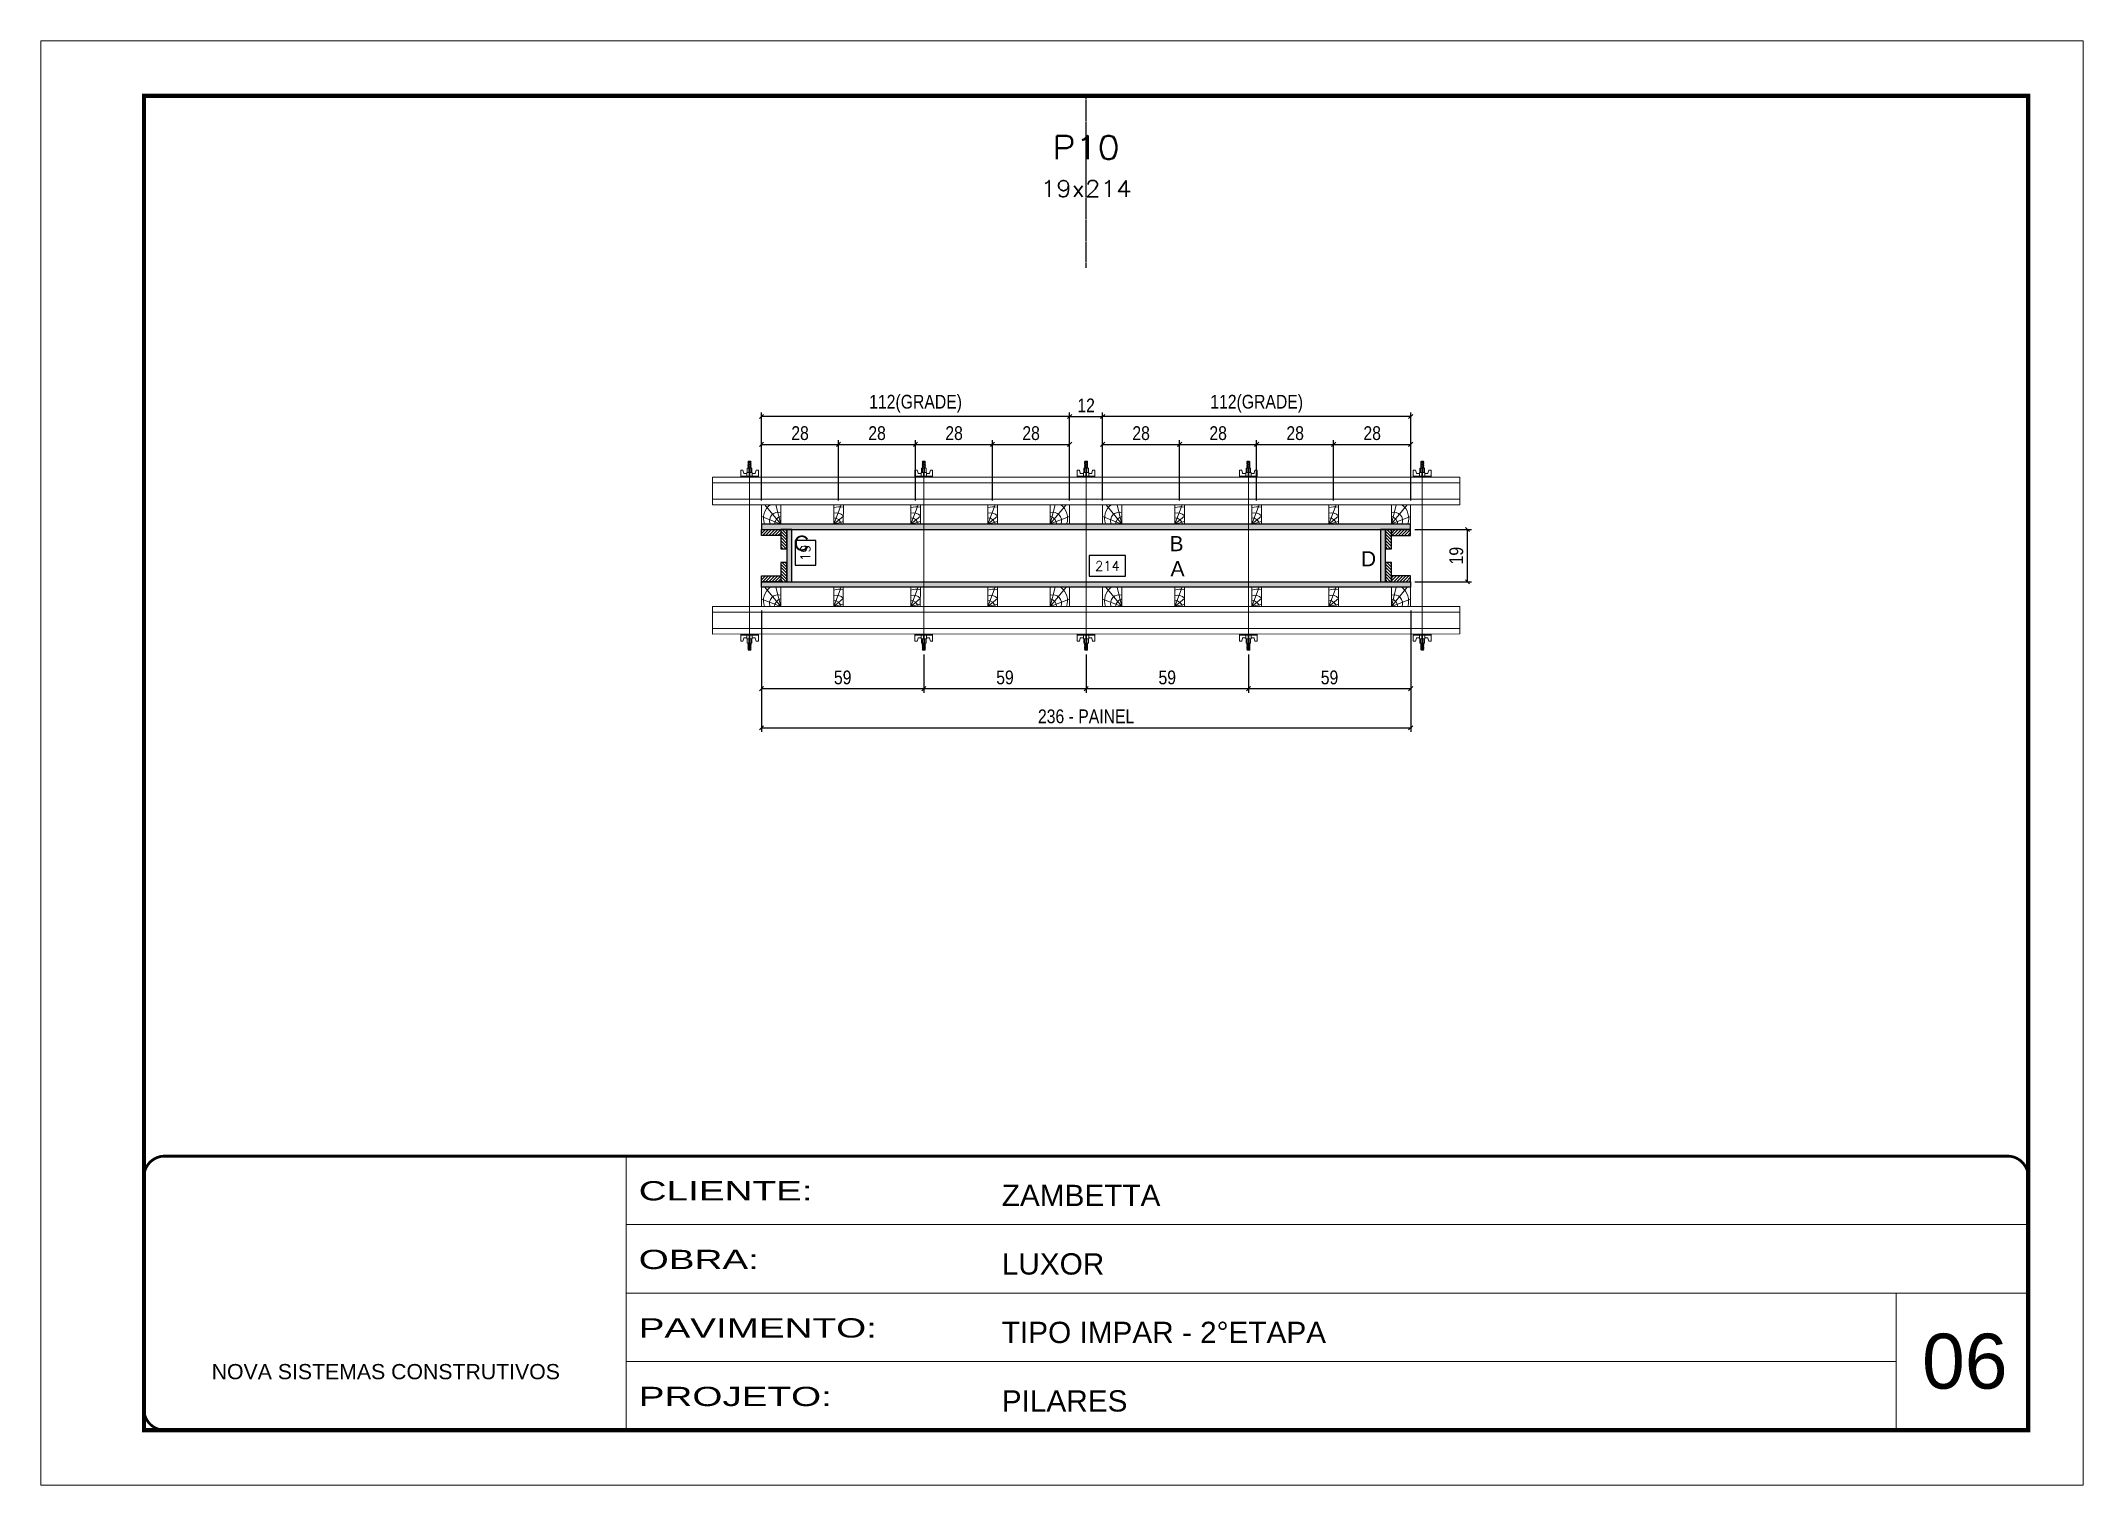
# Model space of a CAD drawing. Extents: x 14400 to 20667, y -21631 to 6985.
# Drawn here: x 16012 to 17497, y 4786 to 5836 of the extents above; entities that cross this region are included whole.
import ezdxf
from ezdxf.enums import TextEntityAlignment as Align

# ---------------------------------------------------------------- set-up
doc = ezdxf.new("R2010")
doc.units = 0
for name, pattern in [('CONTINUO', [0]), ('DASHED', [0.75, 0.5, -0.25]), ('HIDDEN', [0.375, 0.25, -0.125])]:
    doc.linetypes.add(name, pattern=pattern)
for name, color, linetype, lineweight in [('CARIMBO', 255, 'Continuous', 9), ('Folhas', 255, 'Continuous', 9), ('Hachura', 251, 'Continuous', 9), ('Madeira', 126, 'Continuous', 18), ('Perfil Metálico', 224, 'Continuous', 18), ('SARRAFO DE PRESSAO', 251, 'DASHED', 9), ('Texto Seção', 7, 'Continuous', 15)]:
    doc.layers.add(name, color=color, linetype=linetype, lineweight=lineweight)
for name, color, linetype in [('CHAPA', 1, 'Continuous'), ('COTA', 241, 'Continuous'), ('SARRAFO', 251, 'Continuous'), ('Texto de Titulo', 7, 'Continuous'), ('Texto Qtd Sarr', 242, 'Continuous'), ('TEXTO_GERAL', 7, 'Continuous')]:
    doc.layers.add(name, color=color, linetype=linetype)
doc.styles.add('ARIAL', font='arial.ttf')
doc.styles.add('COTA TECNICA 2X', font='techl___.ttf', dxfattribs={"height": 10})
doc.styles.add('ROMANS', font='romans.shx')
doc.styles.add('Tecnologia', font='')
doc.styles.get('Tecnologia').set_extended_font_data('Forgotten Futurist')
doc.dimstyles.new('SECAO PILAR', dxfattribs={"dimtxt": 10, "dimasz": 3, "dimexe": 3, "dimexo": 3, "dimgap": 3, "dimtad": 1, "dimdec": 1, "dimlfac": 0.5, "dimzin": 12, "dimdsep": 46, "dimtxsty": 'COTA TECNICA 2X', "dimblk1": 'OBLIQUE', "dimblk2": 'OBLIQUE', "dimsah": 1, "dimcen": 0.9, "dimclrd": 256, "dimclre": 256, "dimclrt": 256, "dimadec": 1, "dimazin": 3, "dimtfac": 1, "dimtdec": 1, "dimtmove": 0, "dimatfit": 3, "dimfxl": 1, "dimtolj": 1, "dimtzin": 12, "dimarcsym": 0})
doc.dimstyles.new('SECÇÃO 2', dxfattribs={"dimtxt": 7, "dimasz": 6, "dimexe": 0.18, "dimexo": 2, "dimgap": -4, "dimtad": 3, "dimdec": 1, "dimlfac": 0.5, "dimzin": 12, "dimdsep": 46, "dimtxsty": 'ROMANS', "dimblk": 'ARCHTICK', "dimcen": 0.09, "dimse1": 1, "dimse2": 1, "dimsd1": 1, "dimsd2": 1, "dimclrd": 180, "dimclre": 5, "dimclrt": 1, "dimadec": 0, "dimazin": 3, "dimtfac": 1, "dimtdec": 1, "dimtofl": 0, "dimtmove": 0, "dimatfit": 3, "dimldrblk": 'ARCHTICK', "dimfxl": 1, "dimtolj": 1, "dimtzin": 0, "dimarcsym": 0})

msp = doc.modelspace()

# ---------------------------------------------------------------- texts
at = {"layer": 'CARIMBO', "style": 'ARIAL'}
msp.add_text('06', height=40, dxfattribs=at).set_placement((17379.83, 4856.3))
at = {"layer": 'TEXTO_GERAL', "style": 'ARIAL'}
for s, p in [('C', (16564.98, 5470.96)), ('B', (16837.73, 5470.65)), ('D', (16977.33, 5459.62)), ('A', (16838.48, 5452.42))]:
    msp.add_text(s, height=11, dxfattribs=at).set_placement(p, align=Align.MIDDLE_CENTER)

# ---------------------------------------------------------------- blocks, each defined once
blk = doc.blocks.new('9999999999')
at = {"color": 30, "linetype": 'CONTINUO'}
for p, q in [((98564.6, 34230.2), (98564.6, 34429.4)), ((98564.6, 34379.6), (99584, 34379.6)), ((98564.6, 34329.8), (99488, 34329.8)), ((99584, 34329.8), (99488, 34329.8)), ((99488, 34329.8), (99488, 34230.2)), ((98564.6, 34280), (99488, 34280))]:
    blk.add_line(p, q, dxfattribs=at)
at = {"color": 30, "linetype": 'CONTINUO', "const_width": 2}
blk.add_lwpolyline([(99584, 34230.2), (99584, 34414.4, 0.414214), (99569, 34429.4), (98229, 34429.4, 0.414214), (98214, 34414.4), (98214, 34245.2, 0.414214), (98229, 34230.2), (99584, 34230.2)], format="xyb", dxfattribs=at)
at = {"layer": 'Folhas'}
blk.add_lwpolyline([(98139, 34190.2), (99624, 34190.2), (99624, 35240.2), (98139, 35240.2)], close=True, dxfattribs=at)
at = {"layer": 'Folhas', "color": 30, "const_width": 3}
blk.add_lwpolyline([(98214, 34230.2), (99584, 34230.2), (99584, 35200.2), (98214, 35200.2)], close=True, dxfattribs=at)
at = {"color": 7, "linetype": 'Continuous', "ltscale": 5, "style": 'ARIAL'}
for s, height, p in [('ZAMBETTA', 15.48, (98837.7, 34393.1)), ('LUXOR', 15.48, (98837.7, 34343.3)), ('TIPO IMPAR - 2°ETAPA', 15.483, (98837.7, 34293.5)), ('NOVA SISTEMAS CONSTRUTIVOS', 11.059, (98263.2, 34267.2)), ('PILARES', 15.48, (98837.7, 34243.7))]:
    blk.add_text(s, height=height, dxfattribs=at).set_placement(p)
at = {"layer": 'Folhas', "color": 7, "style": 'Tecnologia', "width": 1.5}
for s, p in [('CLIENTE:', (98573.7, 34397.2)), ('OBRA:', (98573.7, 34347.3)), ('PAVIMENTO:', (98573.7, 34297.5)), ('PROJETO:', (98573.7, 34247.7))]:
    blk.add_text(s, height=14, dxfattribs=at).set_placement(p)
blk = doc.blocks.new('*D599')
at = {"layer": 'COTA', "color": 180, "lineweight": -2, "transparency": 16777216}
for p, q in [((16575.4, 5473), (16560.4, 5473)), ((16560.4, 5473), (16560.4, 5455)), ((16575.4, 5455), (16575.4, 5473)), ((16560.4, 5455), (16575.4, 5455))]:
    blk.add_line(p, q, dxfattribs=at)
at = {"layer": 'Defpoints', "color": 0, "transparency": 16777216}
for p in [(16575.3, 5480.9), (16575.3, 5442.9), (16579.4, 5442.9)]:
    blk.add_point(p, dxfattribs=at)
at = {"layer": 'COTA', "color": 1, "transparency": 16777216, "insert": (16567.9, 5464), "char_height": 7, "attachment_point": 5, "rotation": 90, "style": 'ROMANS'}
blk.add_mtext('\\A1;19', dxfattribs=at)
blk = doc.blocks.new('_ArchTick')
at = {"color": 0, "linetype": 'ByBlock', "const_width": 0.15}
blk.add_lwpolyline([(-0.5, -0.5), (0.5, 0.5)], dxfattribs=at)
blk = doc.blocks.new('*D600')
at = {"layer": 'COTA', "color": 180, "lineweight": -2, "transparency": 16777216}
for p, q in [((16800.6, 5461.9), (16774.3, 5461.9)), ((16774.3, 5461.9), (16774.3, 5446.9)), ((16800.6, 5446.9), (16800.6, 5461.9)), ((16774.3, 5446.9), (16800.6, 5446.9))]:
    blk.add_line(p, q, dxfattribs=at)
at = {"layer": 'Defpoints', "color": 0, "transparency": 16777216}
for p in [(16558, 5442.9), (16986, 5442.9), (16986, 5442.9)]:
    blk.add_point(p, dxfattribs=at)
at = {"layer": 'COTA', "color": 1, "transparency": 16777216, "insert": (16787.5, 5454.4), "char_height": 7, "attachment_point": 5, "style": 'ROMANS'}
blk.add_mtext('\\A1;214', dxfattribs=at)
blk = doc.blocks.new('_Oblique')
at = {"color": 0, "linetype": 'ByBlock', "lineweight": -2}
blk.add_line((-0.5, -0.5), (0.5, 0.5), dxfattribs=at)
blk = doc.blocks.new('*D601')
at = {"layer": 'COTA', "lineweight": -2, "transparency": 16777216}
for p, q in [((16536, 5421.9), (16536, 5333.7)), ((17008, 5421.9), (17008, 5333.7)), ((16536, 5336.7), (17008, 5336.7))]:
    blk.add_line(p, q, dxfattribs=at)
at = {"layer": 'Defpoints', "color": 0, "transparency": 16777216}
for p in [(16536, 5424.9), (17008, 5424.9), (17008, 5336.7)]:
    blk.add_point(p, dxfattribs=at)
at = {"layer": 'COTA', "lineweight": -2, "transparency": 16777216, "xscale": 3, "yscale": 3, "zscale": 3, "rotation": 180}
blk.add_blockref('_Oblique', (16536, 5336.7), dxfattribs=at)
at = {"layer": 'COTA', "lineweight": -2, "transparency": 16777216, "xscale": 3, "yscale": 3, "zscale": 3}
blk.add_blockref('_Oblique', (17008, 5336.7), dxfattribs=at)
at = {"layer": 'COTA', "transparency": 16777216, "insert": (16772, 5345), "char_height": 10, "attachment_point": 5, "style": 'COTA TECNICA 2X'}
blk.add_mtext('\\A1;236 - PAINEL', dxfattribs=at)
blk = doc.blocks.new('*D602')
at = {"layer": 'COTA', "lineweight": -2, "transparency": 16777216}
for p, q in [((16536, 5421.9), (16536, 5362.2)), ((16654, 5390.1), (16654, 5362.2)), ((16536, 5365.2), (16654, 5365.2))]:
    blk.add_line(p, q, dxfattribs=at)
at = {"layer": 'Defpoints', "color": 0, "transparency": 16777216}
for p in [(16536, 5424.9), (16654, 5393.1), (16654, 5365.2)]:
    blk.add_point(p, dxfattribs=at)
at = {"layer": 'COTA', "lineweight": -2, "transparency": 16777216, "xscale": 3, "yscale": 3, "zscale": 3, "rotation": 180}
blk.add_blockref('_Oblique', (16536, 5365.2), dxfattribs=at)
at = {"layer": 'COTA', "lineweight": -2, "transparency": 16777216, "xscale": 3, "yscale": 3, "zscale": 3}
blk.add_blockref('_Oblique', (16654, 5365.2), dxfattribs=at)
at = {"layer": 'COTA', "transparency": 16777216, "insert": (16595, 5373.3), "char_height": 10, "attachment_point": 5, "style": 'COTA TECNICA 2X'}
blk.add_mtext('\\A1;59', dxfattribs=at)
blk = doc.blocks.new('*D603')
at = {"layer": 'COTA', "lineweight": -2, "transparency": 16777216}
for p, q in [((17008, 5421.9), (17008, 5362.2)), ((16890, 5390.1), (16890, 5362.2)), ((16890, 5365.2), (17008, 5365.2))]:
    blk.add_line(p, q, dxfattribs=at)
at = {"layer": 'Defpoints', "color": 0, "transparency": 16777216}
for p in [(17008, 5424.9), (16890, 5393.1), (17008, 5365.2)]:
    blk.add_point(p, dxfattribs=at)
at = {"layer": 'COTA', "lineweight": -2, "transparency": 16777216, "xscale": 3, "yscale": 3, "zscale": 3, "rotation": 180}
blk.add_blockref('_Oblique', (16890, 5365.2), dxfattribs=at)
at = {"layer": 'COTA', "lineweight": -2, "transparency": 16777216, "xscale": 3, "yscale": 3, "zscale": 3}
blk.add_blockref('_Oblique', (17008, 5365.2), dxfattribs=at)
at = {"layer": 'COTA', "transparency": 16777216, "insert": (16949, 5373.3), "char_height": 10, "attachment_point": 5, "style": 'COTA TECNICA 2X'}
blk.add_mtext('\\A1;59', dxfattribs=at)
blk = doc.blocks.new('C')
at = {"layer": 'Hachura', "color": 0}
for p, q in [((0, 3.22), (0, -3.22)), ((0.45, 3.22), (0, 3.22)), ((0.46, 3.16), (0, 3.16)), ((0.46, 3.05), (0, 3.05)), ((0.46, 2.88), (0, 2.88)), ((0, 2.75), (0, -1.16)), ((0.46, 2.65), (0, 2.65)), ((0.46, 2.23), (0, 2.23)), ((0.46, 1.51), (0, 1.51)), ((0.39, 0.49), (0.17, 0.49)), ((0.45, -3.23), (0.45, 3.22)), ((0.45, 3.22), (2.58, 3.22)), ((1.74, 0.97), (0.45, 0.97)), ((1.45, 0.1), (0.45, 0.1)), ((1.35, 1.94), (1.35, 0.96)), ((2.58, 2.39), (1.47, 2.09)), ((1.74, -0.97), (1.74, 0.97)), ((1.74, 0.97), (1.74, 0.84)), ((1.74, 0.97), (1.74, 0.84)), ((1.74, 0.84), (3.35, 0.84)), ((3.35, 0.45), (1.74, 0.45)), ((2.58, 3.22), (2.58, 2.39)), ((3.32, 0.84), (3.32, -0.84)), ((3.35, 0.84), (3.35, -0.84)), ((3.68, 0.45), (3.35, 0.45)), ((3.84, -0.52), (3.35, 0.45)), ((3.35, 0.06), (3.67, -0.57)), ((3.68, 0.45), (4.16, -0.52)), ((3.72, 0.5), (4.25, -0.57)), ((4.37, -0.55), (3.83, 0.53)), ((4.15, 0.45), (3.93, 0.45)), ((4.42, -0.52), (3.93, 0.45)), ((4.15, 0.45), (4.26, 0.45)), ((4.26, 0.45), (4.74, -0.52)), ((4.3, 0.5), (4.83, -0.57)), ((4.95, -0.55), (4.41, 0.53)), ((4.51, 0.45), (4.84, 0.45)), ((5, -0.52), (4.51, 0.45)), ((4.84, 0.45), (5.32, -0.52)), ((4.88, 0.5), (5.41, -0.57)), ((5.53, -0.55), (4.99, 0.53)), ((5.58, -0.52), (5.09, 0.45)), ((5.42, 0.45), (5.09, 0.45)), ((5.58, -0.52), (5.09, 0.45)), ((5.42, 0.45), (5.74, -0.19)), ((5.46, 0.5), (5.74, -0.07)), ((5.74, 0.19), (5.57, 0.53)), ((5.74, 0.32), (5.68, 0.45)), ((5.68, 0.45), (5.74, 0.45)), ((5.74, 0.45), (5.9, 0.29)), ((5.74, 0.45), (5.74, -0.52)), ((5.9, -0.36), (5.9, 0.29)), ((0.45, 0), (0, 0)), ((0.46, -1.52), (0, -1.52)), ((0.46, -2.23), (0, -2.23)), ((0.46, -2.65), (0, -2.65)), ((0.46, -2.88), (0, -2.88)), ((0.46, -3.05), (0, -3.05)), ((0.46, -3.16), (0, -3.16)), ((0, -3.22), (2.57, -3.22)), ((0.08, -0.48), (0.29, -0.48)), ((0.29, -0.48), (0.4, -0.48)), ((0.45, 0), (0.45, -0.97)), ((0.45, -0.16), (1.45, -0.16)), ((0.45, -0.65), (0.45, -0.32)), ((0.45, -3.23), (0.45, -0.65)), ((0.45, -0.97), (1.74, -0.97)), ((1.35, -1.94), (1.35, -0.97)), ((2.58, -2.39), (1.47, -2.1)), ((3.35, -0.32), (1.74, -0.32)), ((3.35, -0.84), (1.74, -0.84)), ((2.58, -3.23), (2.58, -2.39)), ((3.35, -0.07), (3.58, -0.52)), ((3.35, -0.52), (3.58, -0.52)), ((3.84, -0.52), (4.16, -0.52)), ((4.42, -0.52), (4.74, -0.52)), ((4.63, -0.52), (4.74, -0.52)), ((5, -0.52), (5.32, -0.52)), ((5.58, -0.52), (5.74, -0.52)), ((5.74, -0.52), (5.9, -0.36)), ((5.74, -0.52), (5.74, -0.52))]:
    blk.add_line(p, q, dxfattribs=at)
for centre, radius, start, end in [((1.52, 1.94), 0.161, 104.74356, 180), ((1.44, -0.03), 0.129, 272.69497, 87.30503), ((3.81, 0.39), 0.143, 25.56881, 154.43119), ((4.39, 0.39), 0.143, 25.56881, 154.43119), ((4.97, 0.39), 0.143, 25.56881, 154.43119), ((5.55, 0.39), 0.143, 25.56881, 154.43119), ((0.17, -0.37), 0.174, 221.74404, 317.85924), ((1.52, -1.94), 0.161, 180, 255.25644), ((3.71, -0.4), 0.174, 222.14076, 318.25596), ((4.29, -0.4), 0.174, 222.14076, 318.25596), ((4.87, -0.4), 0.174, 222.14076, 318.25596), ((5.45, -0.4), 0.174, 222.14076, 318.25596), ((5.61, -0.4), 0.174, 317.85924, 318.25596)]:
    blk.add_arc(centre, radius, start, end, dxfattribs=at)
blk = doc.blocks.new('*D608')
at = {"layer": 'COTA', "lineweight": -2, "transparency": 16777216}
for p, q in [((16772, 5390.1), (16772, 5362.2)), ((16890, 5390.1), (16890, 5362.2)), ((16772, 5365.2), (16890, 5365.2))]:
    blk.add_line(p, q, dxfattribs=at)
at = {"layer": 'Defpoints', "color": 0, "transparency": 16777216}
for p in [(16772, 5393.1), (16890, 5393.1), (16890, 5365.2)]:
    blk.add_point(p, dxfattribs=at)
at = {"layer": 'COTA', "lineweight": -2, "transparency": 16777216, "xscale": 3, "yscale": 3, "zscale": 3, "rotation": 180}
blk.add_blockref('_Oblique', (16772, 5365.2), dxfattribs=at)
at = {"layer": 'COTA', "lineweight": -2, "transparency": 16777216, "xscale": 3, "yscale": 3, "zscale": 3}
blk.add_blockref('_Oblique', (16890, 5365.2), dxfattribs=at)
at = {"layer": 'COTA', "transparency": 16777216, "insert": (16831, 5373.3), "char_height": 10, "attachment_point": 5, "style": 'COTA TECNICA 2X'}
blk.add_mtext('\\A1;59', dxfattribs=at)
blk = doc.blocks.new('*D609')
at = {"layer": 'COTA', "lineweight": -2, "transparency": 16777216}
for p, q in [((17011, 5480.9), (17052.3, 5480.9)), ((17049.3, 5442.9), (17049.3, 5480.9)), ((17011, 5442.9), (17052.3, 5442.9))]:
    blk.add_line(p, q, dxfattribs=at)
at = {"layer": 'Defpoints', "color": 0, "transparency": 16777216}
for p in [(17008, 5480.9), (17049.3, 5480.9), (17008, 5442.9)]:
    blk.add_point(p, dxfattribs=at)
at = {"layer": 'COTA', "lineweight": -2, "transparency": 16777216, "xscale": 3, "yscale": 3, "zscale": 3}
for p, rotation in [((17049.3, 5480.9), 90), ((17049.3, 5442.9), 270)]:
    blk.add_blockref('_Oblique', p, dxfattribs=dict(at, rotation=rotation))
at = {"layer": 'COTA', "transparency": 16777216, "insert": (17041.2, 5461.9), "char_height": 10, "attachment_point": 5, "rotation": 90, "style": 'COTA TECNICA 2X'}
blk.add_mtext('\\A1;19', dxfattribs=at)
blk = doc.blocks.new('*D610')
at = {"layer": 'COTA', "lineweight": -2, "transparency": 16777216}
for p, q in [((16654, 5390.1), (16654, 5362.2)), ((16772, 5390.1), (16772, 5362.2)), ((16654, 5365.2), (16772, 5365.2))]:
    blk.add_line(p, q, dxfattribs=at)
at = {"layer": 'Defpoints', "color": 0, "transparency": 16777216}
for p in [(16654, 5393.1), (16772, 5393.1), (16772, 5365.2)]:
    blk.add_point(p, dxfattribs=at)
at = {"layer": 'COTA', "lineweight": -2, "transparency": 16777216, "xscale": 3, "yscale": 3, "zscale": 3, "rotation": 180}
blk.add_blockref('_Oblique', (16654, 5365.2), dxfattribs=at)
at = {"layer": 'COTA', "lineweight": -2, "transparency": 16777216, "xscale": 3, "yscale": 3, "zscale": 3}
blk.add_blockref('_Oblique', (16772, 5365.2), dxfattribs=at)
at = {"layer": 'COTA', "transparency": 16777216, "insert": (16713, 5373.3), "char_height": 10, "attachment_point": 5, "style": 'COTA TECNICA 2X'}
blk.add_mtext('\\A1;59', dxfattribs=at)
blk = doc.blocks.new('PONTALETE')
at = {"layer": 'Madeira'}
for q in [(2.71, 7), (7, 5.76), (7, 1.74)]:
    blk.add_line((0, 0), q, dxfattribs=at)
blk.add_lwpolyline([(0, 0), (7, 0), (7, 7), (0, 7)], close=True, dxfattribs=at)
for centre, radius, start, end in [((2.04, 0.06), 6.23, 37.28179, 109.09128), ((1.09, 0.9), 3.19, 343.60304, 109.98471), ((-0.21, -0.78), 3.09, 14.63219, 86.0383)]:
    blk.add_arc(centre, radius, start, end, dxfattribs=at)
blk = doc.blocks.new('MEIO PONTALETE')
at = {"layer": 'Madeira'}
for q in [(2.71, 7), (3.5, 2.88), (3.5, 0.87)]:
    blk.add_line((0, 0), q, dxfattribs=at)
blk.add_lwpolyline([(0, 0), (3.5, 0), (3.5, 7), (0, 7)], close=True, dxfattribs=at)
for centre, radius, start, end in [((2.04, 0.06), 6.23, 76.44987, 109.09128), ((1.09, 0.9), 3.19, 40.90626, 109.98471), ((-0.21, -0.78), 3.09, 14.63219, 86.0383)]:
    blk.add_arc(centre, radius, start, end, dxfattribs=at)
blk = doc.blocks.new('*D604')
at = {"layer": 'COTA', "lineweight": -2, "transparency": 16777216}
for p, q in [((16784, 5501.9), (16784, 5545.8)), ((16784, 5542.8), (16840, 5542.8)), ((16840, 5501.9), (16840, 5545.8))]:
    blk.add_line(p, q, dxfattribs=at)
at = {"layer": 'Defpoints', "color": 0, "transparency": 16777216}
for p in [(16840, 5542.8), (16784, 5498.9), (16840, 5498.9)]:
    blk.add_point(p, dxfattribs=at)
at = {"layer": 'COTA', "lineweight": -2, "transparency": 16777216, "xscale": 3, "yscale": 3, "zscale": 3, "rotation": 180}
blk.add_blockref('_Oblique', (16784, 5542.8), dxfattribs=at)
at = {"layer": 'COTA', "lineweight": -2, "transparency": 16777216, "xscale": 3, "yscale": 3, "zscale": 3}
blk.add_blockref('_Oblique', (16840, 5542.8), dxfattribs=at)
at = {"layer": 'COTA', "transparency": 16777216, "insert": (16812, 5550.9), "char_height": 10, "attachment_point": 5, "style": 'COTA TECNICA 2X'}
blk.add_mtext('\\A1;28', dxfattribs=at)
blk = doc.blocks.new('*D605')
at = {"layer": 'COTA', "lineweight": -2, "transparency": 16777216}
for p, q in [((16784, 5501.9), (16784, 5566)), ((17008, 5563), (16784, 5563)), ((17008, 5501.9), (17008, 5566))]:
    blk.add_line(p, q, dxfattribs=at)
at = {"layer": 'Defpoints', "color": 0, "transparency": 16777216}
for p in [(16784, 5563), (16784, 5498.9), (17008, 5498.9)]:
    blk.add_point(p, dxfattribs=at)
at = {"layer": 'COTA', "lineweight": -2, "transparency": 16777216, "xscale": 3, "yscale": 3, "zscale": 3, "rotation": 180}
blk.add_blockref('_Oblique', (16784, 5563), dxfattribs=at)
at = {"layer": 'COTA', "lineweight": -2, "transparency": 16777216, "xscale": 3, "yscale": 3, "zscale": 3}
blk.add_blockref('_Oblique', (17008, 5563), dxfattribs=at)
at = {"layer": 'COTA', "transparency": 16777216, "insert": (16896, 5572.3), "char_height": 10, "attachment_point": 5, "style": 'COTA TECNICA 2X'}
blk.add_mtext('\\A1;112(GRADE)', dxfattribs=at)
blk = doc.blocks.new('*D611')
at = {"layer": 'COTA', "lineweight": -2, "transparency": 16777216}
for p, q in [((16840, 5501.9), (16840, 5545.8)), ((16840, 5542.8), (16896, 5542.8)), ((16896, 5501.9), (16896, 5545.8))]:
    blk.add_line(p, q, dxfattribs=at)
at = {"layer": 'Defpoints', "color": 0, "transparency": 16777216}
for p in [(16896, 5542.8), (16840, 5498.9), (16896, 5498.9)]:
    blk.add_point(p, dxfattribs=at)
at = {"layer": 'COTA', "lineweight": -2, "transparency": 16777216, "xscale": 3, "yscale": 3, "zscale": 3, "rotation": 180}
blk.add_blockref('_Oblique', (16840, 5542.8), dxfattribs=at)
at = {"layer": 'COTA', "lineweight": -2, "transparency": 16777216, "xscale": 3, "yscale": 3, "zscale": 3}
blk.add_blockref('_Oblique', (16896, 5542.8), dxfattribs=at)
at = {"layer": 'COTA', "transparency": 16777216, "insert": (16868, 5550.9), "char_height": 10, "attachment_point": 5, "style": 'COTA TECNICA 2X'}
blk.add_mtext('\\A1;28', dxfattribs=at)
blk = doc.blocks.new('*D612')
at = {"layer": 'COTA', "lineweight": -2, "transparency": 16777216}
for p, q in [((16896, 5501.9), (16896, 5545.8)), ((16896, 5542.8), (16952, 5542.8)), ((16952, 5501.9), (16952, 5545.8))]:
    blk.add_line(p, q, dxfattribs=at)
at = {"layer": 'Defpoints', "color": 0, "transparency": 16777216}
for p in [(16952, 5542.8), (16896, 5498.9), (16952, 5498.9)]:
    blk.add_point(p, dxfattribs=at)
at = {"layer": 'COTA', "lineweight": -2, "transparency": 16777216, "xscale": 3, "yscale": 3, "zscale": 3, "rotation": 180}
blk.add_blockref('_Oblique', (16896, 5542.8), dxfattribs=at)
at = {"layer": 'COTA', "lineweight": -2, "transparency": 16777216, "xscale": 3, "yscale": 3, "zscale": 3}
blk.add_blockref('_Oblique', (16952, 5542.8), dxfattribs=at)
at = {"layer": 'COTA', "transparency": 16777216, "insert": (16924, 5550.9), "char_height": 10, "attachment_point": 5, "style": 'COTA TECNICA 2X'}
blk.add_mtext('\\A1;28', dxfattribs=at)
blk = doc.blocks.new('*D613')
at = {"layer": 'COTA', "lineweight": -2, "transparency": 16777216}
for p, q in [((16952, 5501.9), (16952, 5545.8)), ((16952, 5542.8), (17008, 5542.8)), ((17008, 5501.9), (17008, 5545.8))]:
    blk.add_line(p, q, dxfattribs=at)
at = {"layer": 'Defpoints', "color": 0, "transparency": 16777216}
for p in [(17008, 5542.8), (16952, 5498.9), (17008, 5498.9)]:
    blk.add_point(p, dxfattribs=at)
at = {"layer": 'COTA', "lineweight": -2, "transparency": 16777216, "xscale": 3, "yscale": 3, "zscale": 3, "rotation": 180}
blk.add_blockref('_Oblique', (16952, 5542.8), dxfattribs=at)
at = {"layer": 'COTA', "lineweight": -2, "transparency": 16777216, "xscale": 3, "yscale": 3, "zscale": 3}
blk.add_blockref('_Oblique', (17008, 5542.8), dxfattribs=at)
at = {"layer": 'COTA', "transparency": 16777216, "insert": (16980, 5550.9), "char_height": 10, "attachment_point": 5, "style": 'COTA TECNICA 2X'}
blk.add_mtext('\\A1;28', dxfattribs=at)
blk = doc.blocks.new('*D606')
at = {"layer": 'COTA', "lineweight": -2, "transparency": 16777216}
for p, q in [((16536, 5501.9), (16536, 5545.8)), ((16536, 5542.8), (16592, 5542.8)), ((16592, 5501.9), (16592, 5545.8))]:
    blk.add_line(p, q, dxfattribs=at)
at = {"layer": 'Defpoints', "color": 0, "transparency": 16777216}
for p in [(16592, 5542.8), (16536, 5498.9), (16592, 5498.9)]:
    blk.add_point(p, dxfattribs=at)
at = {"layer": 'COTA', "lineweight": -2, "transparency": 16777216, "xscale": 3, "yscale": 3, "zscale": 3, "rotation": 180}
blk.add_blockref('_Oblique', (16536, 5542.8), dxfattribs=at)
at = {"layer": 'COTA', "lineweight": -2, "transparency": 16777216, "xscale": 3, "yscale": 3, "zscale": 3}
blk.add_blockref('_Oblique', (16592, 5542.8), dxfattribs=at)
at = {"layer": 'COTA', "transparency": 16777216, "insert": (16564, 5550.9), "char_height": 10, "attachment_point": 5, "style": 'COTA TECNICA 2X'}
blk.add_mtext('\\A1;28', dxfattribs=at)
blk = doc.blocks.new('*D607')
at = {"layer": 'COTA', "lineweight": -2, "transparency": 16777216}
for p, q in [((16536, 5501.9), (16536, 5566)), ((16760, 5563), (16536, 5563)), ((16760, 5501.9), (16760, 5566))]:
    blk.add_line(p, q, dxfattribs=at)
at = {"layer": 'Defpoints', "color": 0, "transparency": 16777216}
for p in [(16536, 5563), (16536, 5498.9), (16760, 5498.9)]:
    blk.add_point(p, dxfattribs=at)
at = {"layer": 'COTA', "lineweight": -2, "transparency": 16777216, "xscale": 3, "yscale": 3, "zscale": 3, "rotation": 180}
blk.add_blockref('_Oblique', (16536, 5563), dxfattribs=at)
at = {"layer": 'COTA', "lineweight": -2, "transparency": 16777216, "xscale": 3, "yscale": 3, "zscale": 3}
blk.add_blockref('_Oblique', (16760, 5563), dxfattribs=at)
at = {"layer": 'COTA', "transparency": 16777216, "insert": (16648, 5572.3), "char_height": 10, "attachment_point": 5, "style": 'COTA TECNICA 2X'}
blk.add_mtext('\\A1;112(GRADE)', dxfattribs=at)
blk = doc.blocks.new('*D614')
at = {"layer": 'COTA', "lineweight": -2, "transparency": 16777216}
for p, q in [((16592, 5501.9), (16592, 5545.8)), ((16592, 5542.8), (16648, 5542.8)), ((16648, 5501.9), (16648, 5545.8))]:
    blk.add_line(p, q, dxfattribs=at)
at = {"layer": 'Defpoints', "color": 0, "transparency": 16777216}
for p in [(16648, 5542.8), (16592, 5498.9), (16648, 5498.9)]:
    blk.add_point(p, dxfattribs=at)
at = {"layer": 'COTA', "lineweight": -2, "transparency": 16777216, "xscale": 3, "yscale": 3, "zscale": 3, "rotation": 180}
blk.add_blockref('_Oblique', (16592, 5542.8), dxfattribs=at)
at = {"layer": 'COTA', "lineweight": -2, "transparency": 16777216, "xscale": 3, "yscale": 3, "zscale": 3}
blk.add_blockref('_Oblique', (16648, 5542.8), dxfattribs=at)
at = {"layer": 'COTA', "transparency": 16777216, "insert": (16620, 5550.9), "char_height": 10, "attachment_point": 5, "style": 'COTA TECNICA 2X'}
blk.add_mtext('\\A1;28', dxfattribs=at)
blk = doc.blocks.new('*D615')
at = {"layer": 'COTA', "lineweight": -2, "transparency": 16777216}
for p, q in [((16648, 5501.9), (16648, 5545.8)), ((16648, 5542.8), (16704, 5542.8)), ((16704, 5501.9), (16704, 5545.8))]:
    blk.add_line(p, q, dxfattribs=at)
at = {"layer": 'Defpoints', "color": 0, "transparency": 16777216}
for p in [(16704, 5542.8), (16648, 5498.9), (16704, 5498.9)]:
    blk.add_point(p, dxfattribs=at)
at = {"layer": 'COTA', "lineweight": -2, "transparency": 16777216, "xscale": 3, "yscale": 3, "zscale": 3, "rotation": 180}
blk.add_blockref('_Oblique', (16648, 5542.8), dxfattribs=at)
at = {"layer": 'COTA', "lineweight": -2, "transparency": 16777216, "xscale": 3, "yscale": 3, "zscale": 3}
blk.add_blockref('_Oblique', (16704, 5542.8), dxfattribs=at)
at = {"layer": 'COTA', "transparency": 16777216, "insert": (16676, 5550.9), "char_height": 10, "attachment_point": 5, "style": 'COTA TECNICA 2X'}
blk.add_mtext('\\A1;28', dxfattribs=at)
blk = doc.blocks.new('*D616')
at = {"layer": 'COTA', "lineweight": -2, "transparency": 16777216}
for p, q in [((16704, 5501.9), (16704, 5545.8)), ((16704, 5542.8), (16760, 5542.8)), ((16760, 5501.9), (16760, 5545.8))]:
    blk.add_line(p, q, dxfattribs=at)
at = {"layer": 'Defpoints', "color": 0, "transparency": 16777216}
for p in [(16760, 5542.8), (16704, 5498.9), (16760, 5498.9)]:
    blk.add_point(p, dxfattribs=at)
at = {"layer": 'COTA', "lineweight": -2, "transparency": 16777216, "xscale": 3, "yscale": 3, "zscale": 3, "rotation": 180}
blk.add_blockref('_Oblique', (16704, 5542.8), dxfattribs=at)
at = {"layer": 'COTA', "lineweight": -2, "transparency": 16777216, "xscale": 3, "yscale": 3, "zscale": 3}
blk.add_blockref('_Oblique', (16760, 5542.8), dxfattribs=at)
at = {"layer": 'COTA', "transparency": 16777216, "insert": (16732, 5550.9), "char_height": 10, "attachment_point": 5, "style": 'COTA TECNICA 2X'}
blk.add_mtext('\\A1;28', dxfattribs=at)
blk = doc.blocks.new('*D617')
at = {"layer": 'COTA', "lineweight": -2, "transparency": 16777216}
for p, q in [((16760, 5501.9), (16760, 5566)), ((16760, 5563), (16784, 5563)), ((16784, 5501.9), (16784, 5566))]:
    blk.add_line(p, q, dxfattribs=at)
at = {"layer": 'Defpoints', "color": 0, "transparency": 16777216}
for p in [(16784, 5563), (16760, 5498.9), (16784, 5498.9)]:
    blk.add_point(p, dxfattribs=at)
at = {"layer": 'COTA', "lineweight": -2, "transparency": 16777216, "xscale": 3, "yscale": 3, "zscale": 3, "rotation": 180}
blk.add_blockref('_Oblique', (16760, 5563), dxfattribs=at)
at = {"layer": 'COTA', "lineweight": -2, "transparency": 16777216, "xscale": 3, "yscale": 3, "zscale": 3}
blk.add_blockref('_Oblique', (16784, 5563), dxfattribs=at)
at = {"layer": 'COTA', "transparency": 16777216, "insert": (16772, 5571.1), "char_height": 10, "attachment_point": 5, "style": 'COTA TECNICA 2X'}
blk.add_mtext('\\A1;12', dxfattribs=at)
blk = doc.blocks.new('titulo1')
at = {"layer": 'Defpoints', "color": 252, "linetype": 'HIDDEN', "ltscale": 2}
blk.add_line((0, 0), (0, 125), dxfattribs=at)
at = {"layer": 'Defpoints', "style": 'ROMANS', "oblique": 15}
blk.add_attdef('FOLHA', text='', height=10, dxfattribs=at).set_placement((0, 15.6), align=Align.MIDDLE_CENTER)
at = {"layer": 'Texto Qtd Sarr', "color": 3, "style": 'ROMANS', "oblique": 15}
for tag, height, p in [('TITULO', 17, (0, 71.4)), ('SEÇÃO', 12, (0, 41.5))]:
    blk.add_attdef(tag, text='', height=height, dxfattribs=at).set_placement(p, align=Align.MIDDLE_CENTER)

# ---------------------------------------------------------------- dimensions: what is measured, and where the dimension line sits
at = {"layer": 'COTA'}
for base, p1, p2, text, picture, middle in [((16535.98, 5563.03), (16759.98, 5498.89), (16535.98, 5498.91), '<>(GRADE)', '*D607', (16647.98, 5572.25)), ((16783.99, 5563.03), (17007.98, 5498.89), (16783.99, 5498.91), '<>(GRADE)', '*D605', (16895.99, 5572.25)), ((17007.97, 5336.74), (16535.97, 5424.91), (17007.97, 5424.95), '<> - PAINEL', '*D601', (16771.97, 5344.96))]:
    dim = msp.add_linear_dim(base=base, p1=p1, p2=p2, text=text, dimstyle='SECAO PILAR', dxfattribs=at)
    dim.commit()
    dim.dimension.update_dxf_attribs({"geometry": picture, "text_midpoint": middle})
for base, p1, p2, picture, middle in [((16783.99, 5563.03), (16759.98, 5498.87), (16783.99, 5498.91), '*D617', (16771.98, 5571.09)), ((16591.98, 5542.84), (16535.98, 5498.91), (16591.98, 5498.9), '*D606', (16563.98, 5550.93)), ((16647.98, 5542.84), (16591.98, 5498.9), (16647.98, 5498.9), '*D614', (16619.98, 5550.93)), ((16703.98, 5542.84), (16647.98, 5498.9), (16703.98, 5498.9), '*D615', (16675.98, 5550.93)), ((16759.98, 5542.84), (16703.98, 5498.9), (16759.98, 5498.9), '*D616', (16731.98, 5550.93)), ((16839.99, 5542.84), (16783.99, 5498.91), (16839.99, 5498.9), '*D604', (16811.99, 5550.93)), ((16895.99, 5542.84), (16839.99, 5498.9), (16895.99, 5498.9), '*D611', (16867.99, 5550.93)), ((16951.99, 5542.84), (16895.99, 5498.9), (16951.99, 5498.9), '*D612', (16923.99, 5550.93)), ((17007.98, 5542.84), (16951.99, 5498.9), (17007.98, 5498.9), '*D613', (16979.99, 5550.93)), ((16654.03, 5365.16), (16535.97, 5424.9), (16654.03, 5393.13), '*D602', (16595, 5373.3)), ((17007.97, 5365.16), (16890.03, 5393.13), (17007.97, 5424.9), '*D603', (16949, 5373.3)), ((16772.03, 5365.16), (16654.03, 5393.13), (16772.03, 5393.13), '*D610', (16713.03, 5373.3)), ((16890.03, 5365.16), (16772.03, 5393.13), (16890.03, 5393.13), '*D608', (16831.03, 5373.3))]:
    dim = msp.add_linear_dim(base=base, p1=p1, p2=p2, dimstyle='SECAO PILAR', dxfattribs=at)
    dim.commit()
    dim.dimension.update_dxf_attribs({"geometry": picture, "text_midpoint": middle})
dim = msp.add_linear_dim(base=(16579.38, 5442.9), p1=(16575.29, 5480.9), p2=(16575.29, 5442.9), angle=270, dimstyle='SECÇÃO 2', dxfattribs=at)
dim.commit()
dim.dimension.update_dxf_attribs({"geometry": '*D599', "text_midpoint": (16579.38, 5463.97), "dimtype": 160})
dim = msp.add_linear_dim(base=(17049.27, 5480.9), p1=(17007.97, 5442.9), p2=(17007.97, 5480.9), angle=90, dimstyle='SECAO PILAR', dxfattribs=at)
dim.commit()
dim.dimension.update_dxf_attribs({"geometry": '*D609', "text_midpoint": (17041.18, 5461.9)})
dim = msp.add_linear_dim(base=(16985.97, 5442.9), p1=(16557.97, 5442.9), p2=(16985.97, 5442.9), dimstyle='SECÇÃO 2', dxfattribs=at)
dim.commit()
dim.dimension.update_dxf_attribs({"geometry": '*D600', "text_midpoint": (16787.48, 5442.9), "dimtype": 160})

# ---------------------------------------------------------------- hatches: boundary and pattern name
at = {"layer": 'Hachura'}
h = msp.add_hatch(color=256, dxfattribs=at)
h.dxf.hatch_style = 1
h.paths.add_polyline_path([(17007.97, 5480.9), (17007.97, 5484.9), (16535.97, 5484.9), (16535.97, 5480.9)])
h = msp.add_hatch(dxfattribs=at)
h.set_pattern_fill('ANSI31', color=256, scale=0.5, angle=180, style=0)
h.set_pattern_definition([(225, (7412.015, -17414.908), (1.12253202, -1.12253202), [])])
h.paths.add_polyline_path([(16549.97, 5476.5), (16549.97, 5480.9), (16535.97, 5480.9), (16535.97, 5476.5)])
h = msp.add_hatch(dxfattribs=at)
h.set_pattern_fill('ANSI31', color=256, scale=0.5, angle=270, style=0)
h.set_pattern_definition([(315, (39445.775, -4022.0517), (1.12253202, 1.12253202), [])])
h.paths.add_polyline_path([(16554.37, 5466.9), (16549.97, 5466.9), (16549.97, 5480.9), (16554.37, 5480.9)])
h = msp.add_hatch(color=256, dxfattribs=at)
h.dxf.hatch_style = 1
h.paths.add_polyline_path([(16554.37, 5442.9), (16557.97, 5442.9), (16557.97, 5480.9), (16554.37, 5480.9)])
h = msp.add_hatch(color=256, dxfattribs=at)
h.dxf.hatch_style = 1
h.paths.add_polyline_path([(16985.97, 5442.9), (16989.57, 5442.9), (16989.57, 5480.9), (16985.97, 5480.9)])
h = msp.add_hatch(dxfattribs=at)
h.set_pattern_fill('ANSI31', color=256, scale=0.5, angle=270, style=0)
h.set_pattern_definition([(315, (39885.375, -4022.0517), (1.12253202, 1.12253202), [])])
h.paths.add_polyline_path([(16993.97, 5466.9), (16989.57, 5466.9), (16989.57, 5480.9), (16993.97, 5480.9)])
h = msp.add_hatch(dxfattribs=at)
h.set_pattern_fill('ANSI31', color=256, scale=0.5, angle=180, style=0)
h.set_pattern_definition([(225, (7870.015, -17448.508), (1.12253202, -1.12253202), [])])
h.paths.add_polyline_path([(17007.97, 5480.9), (17007.97, 5476.5), (16993.97, 5476.5), (16993.97, 5480.9)])
h = msp.add_hatch(dxfattribs=at)
h.set_pattern_fill('ANSI31', color=256, scale=0.5, angle=270, style=0)
h.set_pattern_definition([(315, (39445.775, -4046.0517), (1.12253202, 1.12253202), [])])
h.paths.add_polyline_path([(16554.37, 5442.9), (16549.97, 5442.9), (16549.97, 5456.9), (16554.37, 5456.9)])
h = msp.add_hatch(dxfattribs=at)
h.set_pattern_fill('ANSI31', color=256, scale=0.5, angle=270, style=0)
h.set_pattern_definition([(315, (39885.375, -4046.0517), (1.12253202, 1.12253202), [])])
h.paths.add_polyline_path([(16993.97, 5442.9), (16989.57, 5442.9), (16989.57, 5456.9), (16993.97, 5456.9)])
h = msp.add_hatch(dxfattribs=at)
h.set_pattern_fill('ANSI31', color=256, scale=0.5, angle=180, style=0)
h.set_pattern_definition([(225, (7412.015, -17448.508), (1.12253202, -1.12253202), [])])
h.paths.add_polyline_path([(16549.97, 5442.9), (16549.97, 5447.3), (16535.97, 5447.3), (16535.97, 5442.9)])
h = msp.add_hatch(color=256, dxfattribs=at)
h.dxf.hatch_style = 1
h.paths.add_polyline_path([(17007.97, 5442.9), (17007.97, 5438.9), (16535.97, 5438.9), (16535.97, 5442.9)])
h = msp.add_hatch(dxfattribs=at)
h.set_pattern_fill('ANSI31', color=256, scale=0.5, angle=180, style=0)
h.set_pattern_definition([(225, (7505.015, -17448.508), (1.12253202, -1.12253202), [])])
h.paths.add_polyline_path([(16993.97, 5442.9), (16993.97, 5447.3), (17007.97, 5447.3), (17007.97, 5442.9)])

# ---------------------------------------------------------------- linework, layer by layer
at = {"layer": 'CHAPA'}
for points in [[(17007.97, 5480.9), (17007.97, 5484.9), (16535.97, 5484.9), (16535.97, 5480.9)], [(16554.37, 5442.9), (16557.97, 5442.9), (16557.97, 5480.9), (16554.37, 5480.9)], [(16985.97, 5442.9), (16989.57, 5442.9), (16989.57, 5480.9), (16985.97, 5480.9)], [(17007.97, 5442.9), (17007.97, 5438.9), (16535.97, 5438.9), (16535.97, 5442.9)]]:
    msp.add_lwpolyline(points, close=True, dxfattribs=at)
at = {"layer": 'Hachura'}
for p, q in [((16527.28, 5394.13), (16527.28, 5525.87)), ((16653.97, 5394.13), (16653.97, 5525.87)), ((16771.97, 5394.13), (16771.97, 5525.87)), ((16889.97, 5394.13), (16889.97, 5525.87)), ((17016.36, 5394.13), (17016.36, 5525.87))]:
    msp.add_line(p, q, dxfattribs=at)
at = {"layer": 'Madeira'}
for points in [[(16535.97, 5484.9), (16535.98, 5498.9), (16759.98, 5498.9), (16759.96, 5484.9)], [(16783.97, 5484.9), (16783.99, 5498.9), (17007.98, 5498.9), (17007.97, 5484.9)], [(16535.95, 5424.92), (16535.97, 5438.92), (16759.96, 5438.91), (16759.94, 5424.91)], [(16783.96, 5424.92), (16783.97, 5438.92), (17007.97, 5438.91), (17007.95, 5424.91)]]:
    msp.add_lwpolyline(points, close=True, dxfattribs=at)
at = {"layer": 'Perfil Metálico'}
for p, q in [((17043.68, 5514.84), (16500.25, 5514.84)), ((17043.68, 5502.84), (16500.25, 5502.84)), ((17043.68, 5420.9), (16500.25, 5420.9)), ((17043.68, 5408.9), (16500.25, 5408.9))]:
    msp.add_line(p, q, dxfattribs=at)
for points in [[(17043.68, 5498.9), (17043.68, 5518.9), (16500.25, 5518.84), (16500.25, 5498.84)], [(16500.25, 5424.9), (16500.25, 5404.9), (17043.68, 5404.96), (17043.68, 5424.96)]]:
    msp.add_lwpolyline(points, close=True, dxfattribs=at)
at = {"layer": 'SARRAFO'}
for points in [[(16535.97, 5480.9), (16549.97, 5480.9), (16549.97, 5476.5), (16535.97, 5476.5)], [(16535.97, 5480.9), (16549.97, 5480.9), (16549.97, 5476.5), (16535.97, 5476.5)], [(16549.97, 5480.9), (16549.97, 5466.9), (16554.37, 5466.9), (16554.37, 5480.9)], [(16549.97, 5480.9), (16549.97, 5466.9), (16554.37, 5466.9), (16554.37, 5480.9)], [(16989.57, 5480.9), (16989.57, 5466.9), (16993.97, 5466.9), (16993.97, 5480.9)], [(16989.57, 5480.9), (16989.57, 5466.9), (16993.97, 5466.9), (16993.97, 5480.9)], [(16993.97, 5476.5), (17007.97, 5476.5), (17007.97, 5480.9), (16993.97, 5480.9)], [(16993.97, 5476.5), (17007.97, 5476.5), (17007.97, 5480.9), (16993.97, 5480.9)], [(16549.97, 5456.9), (16549.97, 5442.9), (16554.37, 5442.9), (16554.37, 5456.9)], [(16549.97, 5456.9), (16549.97, 5442.9), (16554.37, 5442.9), (16554.37, 5456.9)], [(16989.57, 5456.9), (16989.57, 5442.9), (16993.97, 5442.9), (16993.97, 5456.9)], [(16989.57, 5456.9), (16989.57, 5442.9), (16993.97, 5442.9), (16993.97, 5456.9)], [(16535.97, 5447.3), (16549.97, 5447.3), (16549.97, 5442.9), (16535.97, 5442.9)], [(16535.97, 5447.3), (16549.97, 5447.3), (16549.97, 5442.9), (16535.97, 5442.9)], [(17007.97, 5447.3), (16993.97, 5447.3), (16993.97, 5442.9), (17007.97, 5442.9)], [(17007.97, 5447.3), (16993.97, 5447.3), (16993.97, 5442.9), (17007.97, 5442.9)]]:
    msp.add_lwpolyline(points, close=True, dxfattribs=at)

# ---------------------------------------------------------------- block references
at = {"layer": 'Hachura', "linetype": 'Continuous', "yscale": 2, "zscale": 2}
for p, xscale, rotation in [((16527.29, 5518.87), -2, 270), ((16653.96, 5518.87), 2, 90.00000000000001), ((16771.96, 5518.87), 2, 90.00000000000001), ((16889.96, 5518.87), 2, 90.00000000000001), ((17016.35, 5518.87), 2, 90.00000000000001), ((16527.28, 5404.93), 2, 270), ((16653.97, 5404.93), -2, 90), ((16771.97, 5404.93), -2, 90), ((16889.97, 5404.93), -2, 90), ((17016.36, 5404.93), -2, 90)]:
    msp.add_blockref('C', p, dxfattribs=dict(at, xscale=xscale, rotation=rotation))
at = {"layer": 'Madeira'}
for name, p, xscale, yscale, zscale, rotation in [('PONTALETE', (16549.97, 5484.9), 2, 2, 2, 89.93708930310329), ('MEIO PONTALETE', (16588.47, 5484.9), 1.999999997962732, 1.999999997962732, 1.999999997962732, 359.9370893031033), ('MEIO PONTALETE', (16644.47, 5484.9), 1.999999997962732, 1.999999997962732, 1.999999997962732, 359.9370893031033), ('MEIO PONTALETE', (16700.47, 5484.9), 1.999999997962732, 1.999999997962732, 1.999999997962732, 359.9370893031033), ('PONTALETE', (16745.96, 5484.92), -2, 2, 2, 269.9370893031033), ('PONTALETE', (16797.97, 5484.9), 2, 2, 2, 89.93708930310329), ('MEIO PONTALETE', (16836.47, 5484.9), 1.999999997962732, 1.999999997962732, 1.999999997962732, 359.9370893031033), ('MEIO PONTALETE', (16892.47, 5484.9), 1.999999997962732, 1.999999997962732, 1.999999997962732, 359.9370893031033), ('MEIO PONTALETE', (16948.47, 5484.9), 1.999999997962732, 1.999999997962732, 1.999999997962732, 359.9370893031033), ('PONTALETE', (16993.97, 5484.92), -2, 2, 2, 269.9370893031033), ('PONTALETE', (16549.95, 5424.91), 2, 2, 2, 89.93708930310329), ('MEIO PONTALETE', (16588.45, 5424.92), 1.999999997962732, 1.999999997962732, 1.999999997962732, 359.9370893031033), ('MEIO PONTALETE', (16644.45, 5424.92), 1.999999997962732, 1.999999997962732, 1.999999997962732, 359.9370893031033), ('MEIO PONTALETE', (16700.45, 5424.92), 1.999999997962732, 1.999999997962732, 1.999999997962732, 359.9370893031033), ('PONTALETE', (16745.94, 5424.93), -2, 2, 2, 269.9370893031033), ('PONTALETE', (16797.96, 5424.91), 2, 2, 2, 89.93708930310329), ('MEIO PONTALETE', (16836.46, 5424.92), 1.999999997962732, 1.999999997962732, 1.999999997962732, 359.9370893031033), ('MEIO PONTALETE', (16892.46, 5424.92), 1.999999997962732, 1.999999997962732, 1.999999997962732, 359.9370893031033), ('MEIO PONTALETE', (16948.46, 5424.92), 1.999999997962732, 1.999999997962732, 1.999999997962732, 359.9370893031033), ('PONTALETE', (16993.95, 5424.93), -2, 2, 2, 269.9370893031033)]:
    msp.add_blockref(name, p, dxfattribs=dict(at, xscale=xscale, yscale=yscale, zscale=zscale, rotation=rotation))
at = {"layer": 'SARRAFO DE PRESSAO', "color": 6, "linetype": 'ByBlock'}
msp.add_blockref('9999999999', (-82127.01, -29404.05), dxfattribs=at)
at = {"layer": 'Texto Seção'}
ref = msp.add_blockref('titulo1', (16771.97, 5671.15), dxfattribs=at)
ref.add_attrib('TITULO', 'P10', dxfattribs={"layer": 'Texto de Titulo', "color": 7, "height": 17, "style": 'ROMANS', "width": 1.1}).set_placement((16771.97, 5758.65), align=Align.MIDDLE_CENTER)
ref.add_attrib('SEÇÃO', '19x214', dxfattribs={"layer": 'Texto de Titulo', "color": 7, "height": 12, "style": 'ROMANS', "width": 1.1}).set_placement((16771.97, 5728.65), align=Align.MIDDLE_CENTER)

msp.set_redraw_order([(e.dxf.handle, doc.entitydb.next_handle()) for e in msp.query("TEXT MTEXT ATTDEF DIMENSION ARC_DIMENSION")])  # texts and dimensions are drawn at this point

doc.saveas('drawing.dxf')
